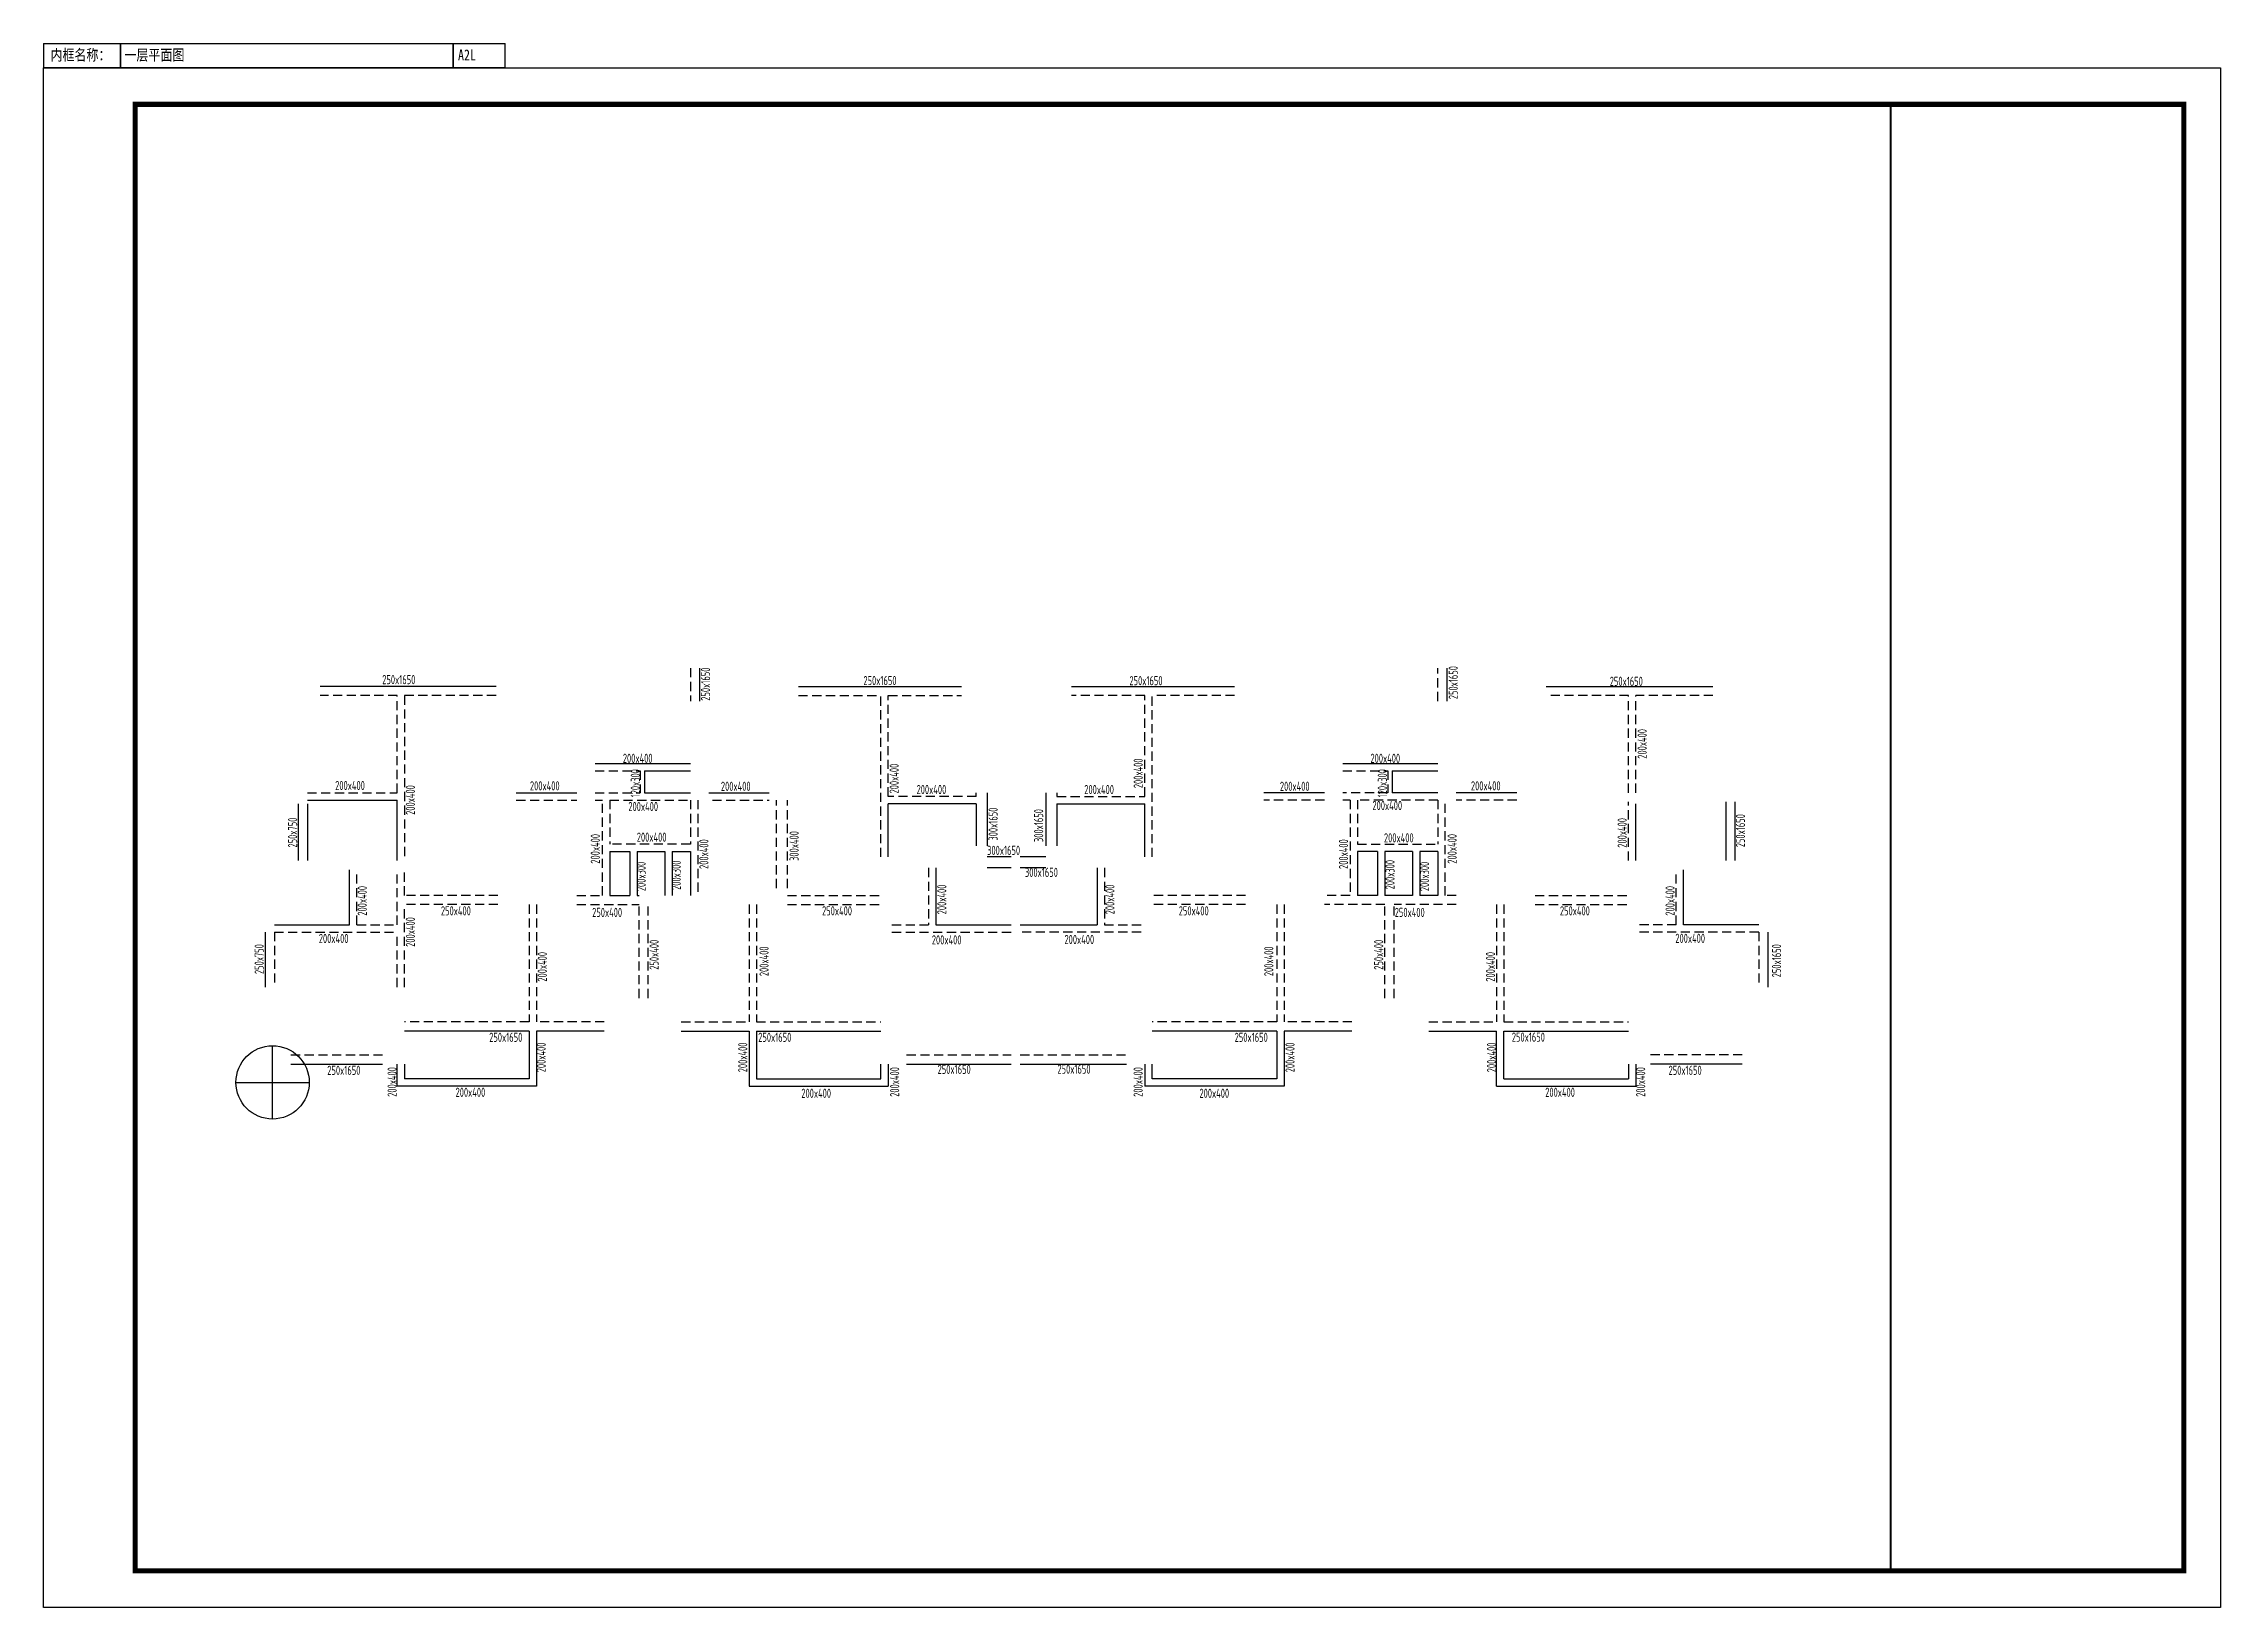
# Model space of a CAD drawing. Extents: x -100030 to 535495, y -23375 to 1879320.
# Drawn here: x 476095 to 535495, y 670803 to 713463 of the extents above; entities that cross this region are included whole.
import ezdxf

# ---------------------------------------------------------------- set-up
doc = ezdxf.new("R2010")
doc.units = 0
doc.header["$LTSCALE"] = 500
doc.linetypes.add('DASHED', pattern=[0.75, 0.5, -0.25])
doc.layers.get('0').update_dxf_attribs({"linetype": 'CONTINUOUS'})
doc.layers.add('S_BEAM', color=4, linetype='DASHED')
doc.layers.add('S_BEAM_TEXT_VERT', color=41, linetype='CONTINUOUS')
doc.layers.add('内框', color=8, linetype='CONTINUOUS', plot=False)
doc.styles.add('TH-STYLE3', font='tssdeng.shx', dxfattribs={"width": 0.7, "bigfont": 'tssdchn.shx'})
doc.styles.add('黑体', font='simhei.ttf')

msp = doc.modelspace()

# ---------------------------------------------------------------- texts
at = {"layer": 'S_BEAM_TEXT_VERT', "style": 'TH-STYLE3', "width": 0.7}
for s, rotation, p in [('250x1650', 360, (485337, 695987, 2900)), ('250x1650', 90, (494284, 695537, 2900)), ('250x1650', 360, (498467, 695961, 2900)), ('250x1650', 359.99995, (505725, 695958, 2900)), ('250x1650', 89.99995, (514686, 695578, 2900)), ('250x1650', 359.99995, (518831, 695941, 2900)), ('200x400', 89.99995, (519841, 693954, 2900)), ('200x400', 360, (491902, 693840, 2900)), ('200x400', 360, (512302, 693840, 2900)), ('200x400', 360, (489367, 693089, 2900)), ('120x300', 90, (492367, 692900, 2900)), ('200x400', 360, (494578, 693077, 2900)), ('200x400', 359.99995, (509831, 693077, 2900)), ('120x300', 90, (512751, 692900, 2900)), ('200x400', 359.99995, (515043, 693089, 2900)), ('200x400', 360, (492053, 692525, 2900)), ('300x1650', 90, (502130, 691721, 2900)), ('200x400', 359.99995, (512356, 692553, 2900)), ('250x750', 90, (483017, 691531, 2900)), ('300x1650', 90, (503373, 691681, 2900)), ('250x1650', 89.99995, (522522, 691540, 2900)), ('200x400', 90, (491276, 691091, 2900)), ('200x400', 360, (492283, 691689, 2900)), ('200x400', 90, (494239, 690947, 2900)), ('300x400', 90, (496700, 691166, 2900)), ('300x1650', 360, (501843, 691330, 2900)), ('200x400', 89.99995, (511692, 690947, 2900)), ('200x400', 359.99995, (512670, 691671, 2900)), ('200x400', 89.99995, (514655, 691091, 2900)), ('200x300', 90, (492528, 690341, 2900)), ('200x300', 90, (493485, 690375, 2900)), ('300x1650', 360, (502874, 690730, 2900)), ('200x300', 89.99995, (512960, 690391, 2900)), ('200x300', 89.99995, (513904, 690341, 2900)), ('250x400', 360, (486938, 689680, 2900)), ('250x400', 360, (491065, 689637, 2900)), ('250x400', 360, (497338, 689680, 2900)), ('250x400', 359.99995, (507071, 689680, 2900)), ('250x400', 359.99995, (512965, 689637, 2900)), ('250x400', 359.99995, (517471, 689680, 2900)), ('250x750', 90, (482104, 688081, 2900)), ('200x400', 90, (489830, 687873, 2900)), ('250x400', 90, (492880, 688198, 2900)), ('200x400', 90, (495880, 688023, 2900)), ('200x400', 89.99995, (509652, 688023, 2900)), ('250x400', 89.99995, (512652, 688198, 2900)), ('200x400', 89.99995, (515702, 687873, 2900)), ('250x1650', 89.99995, (523508, 687992, 2900)), ('250x1650', 360, (488256, 686230, 2900)), ('200x400', 90, (489799, 685401, 2900)), ('200x400', 90, (495299, 685401, 2900)), ('250x1650', 360, (495596, 686230, 2900)), ('250x1650', 359.99995, (508597, 686230, 2900)), ('200x400', 90, (510232, 685401, 2900)), ('200x400', 90, (515732, 685401, 2900)), ('250x1650', 359.99995, (516159, 686235, 2900)), ('250x1650', 360, (483838, 685330, 2900)), ('200x400', 90, (485732, 684732, 2900)), ('200x400', 90, (499444, 684732, 2900)), ('250x1650', 360, (500491, 685357, 2900)), ('250x1650', 360, (503761, 685362, 2900)), ('200x400', 90, (506087, 684732, 2900)), ('200x400', 90, (519800, 684732, 2900)), ('250x1650', 359.99995, (520436, 685330, 2900)), ('200x400', 360, (487338, 684730, 2900)), ('200x400', 360, (496773, 684703, 2900))]:
    msp.add_text(s, height=250, rotation=rotation, dxfattribs=at).set_placement(p)
at = {"layer": 'S_BEAM_TEXT_VERT', "color": 1, "style": 'TH-STYLE3', "width": 0.7}
for rotation, p in [(90, (499430, 693007, 2900)), (89.99995, (506090, 693151, 2900)), (360, (484053, 693099, 2900)), (90, (486230, 692423, 2900)), (360, (499917, 692989, 2900)), (359.99995, (504493, 692989, 2900)), (89.99995, (519295, 691526, 2900)), (90, (484917, 689673, 2900)), (90, (500730, 689710, 2900)), (90, (505318, 689710, 2900)), (89.99995, (520602, 689673, 2900)), (360, (483606, 688925)), (90, (486230, 688823, 2900)), (360, (500333, 688887, 2900)), (360, (503953, 688899, 2900)), (359.99995, (520621, 688930, 2900))]:
    msp.add_text('200x400', height=250, rotation=rotation, dxfattribs=at).set_placement(p)
at = {"layer": 'S_BEAM_TEXT_VERT', "style": 'TH-STYLE3', "width": 0.7}
for p in [(507636, 684703, 2900), (517071, 684730, 2900)]:
    msp.add_text('200x400', height=250, dxfattribs=at).set_placement(p)

# ---------------------------------------------------------------- blocks, each defined once
blk = doc.blocks.new('THAPE_A2L_inner')
at = {"layer": '内框'}
for p, q in [((0, 426.6), (0, 420)), ((0, 426.6), (126, 426.6)), ((21, 420), (21, 426.6)), ((21, 426.6), (21, 420)), ((111.8, 420), (111.79, 426.6)), ((111.79, 426.6), (111.8, 420)), ((126, 420), (126, 426.6)), ((0, 420), (21, 420)), ((12, 420), (0, 420)), ((36, 420), (12, 420)), ((21, 420), (111.8, 420)), ((84, 420), (36, 420)), ((126, 420), (84, 420)), ((111.8, 420), (126, 420))]:
    blk.add_line(p, q, dxfattribs=at)
blk.add_lwpolyline([(0, 0), (0, 420), (594, 420), (594, 0)], close=True, dxfattribs=at)
at = {"layer": '内框', "const_width": 1.4}
blk.add_lwpolyline([(25, 410), (25, 10), (584, 10), (584, 410)], close=True, dxfattribs=at)
at = {"layer": '内框', "const_width": 0.5}
blk.add_lwpolyline([(504, 410), (504, 10)], dxfattribs=at)
at = {"layer": '内框', "style": '黑体', "width": 0.8}
for s, p in [('内框名称：', (1.9, 421.99)), ('A2L', (113.1, 421.99))]:
    blk.add_text(s, height=3, dxfattribs=at).set_placement(p)
blk.add_attdef('内框名称', (22.08, 421.99), '', height=3, dxfattribs=at)
blk = doc.blocks.new('BASEPOINT', base_point=(382345, 835125))
for p, q in [((382345, 834125), (382345, 836125)), ((381345, 835125), (383345, 835125))]:
    blk.add_line(p, q)
blk.add_circle((382345, 835125), 1000)

# ---------------------------------------------------------------- linework, layer by layer
at = {"layer": 'S_BEAM'}
for p, q in [((493745, 696425), (493745, 695525)), ((514145, 695525), (514145, 696425)), ((485745, 695675), (483645, 695675)), ((485745, 693025), (485745, 695675)), ((488445, 695675), (485945, 695675)), ((485945, 695675), (485945, 691175)), ((496695, 695675), (498945, 695675)), ((498945, 691275), (498945, 695675)), ((499145, 695675), (501145, 695675)), ((499145, 692925), (499145, 695675)), ((506145, 695675), (504145, 695675)), ((506145, 692925), (506145, 695675)), ((506345, 691275), (506345, 695675)), ((508595, 695675), (506345, 695675)), ((519345, 695675), (517095, 695675)), ((519345, 693025), (519345, 695675)), ((521645, 695675), (519545, 695675)), ((519545, 693025), (519545, 695675)), ((491145, 693625), (492375, 693625)), ((492375, 693625), (492375, 693025)), ((511545, 693625), (512775, 693625)), ((512775, 693625), (512775, 693025)), ((483295, 693025), (485745, 693025)), ((488995, 692825), (490645, 692825)), ((491145, 693025), (492375, 693025)), ((491145, 692825), (491345, 692825)), ((491345, 690225), (491345, 692825)), ((491545, 692825), (493745, 692825)), ((491545, 692825), (491545, 691625)), ((493745, 692825), (493745, 691625)), ((493945, 692825), (493945, 690225)), ((494345, 692825), (495895, 692825)), ((496095, 690425), (496095, 692825)), ((496395, 690425), (496395, 692825)), ((501545, 692925), (499145, 692925)), ((503745, 692925), (506145, 692925)), ((511045, 692825), (509395, 692825)), ((512775, 693025), (511545, 693025)), ((511745, 692825), (511545, 692825)), ((511745, 692825), (511745, 690225)), ((514145, 692825), (511945, 692825)), ((511945, 692825), (511945, 691625)), ((514145, 692825), (514145, 691625)), ((514345, 690225), (514345, 692825)), ((516295, 692825), (514645, 692825)), ((519345, 691175), (519345, 692775)), ((493745, 691625), (491545, 691625)), ((511945, 691625), (514145, 691625)), ((484645, 689425), (484645, 690924)), ((485745, 689425), (485745, 690925)), ((485945, 690225), (485945, 690925)), ((500245, 690975), (500245, 689425)), ((505045, 690975), (505045, 689425)), ((520645, 689425), (520645, 690925)), ((488495, 690225), (485945, 690225)), ((488495, 689975), (485945, 689975)), ((485945, 687725), (485945, 689975)), ((489345, 689975), (489345, 686775)), ((489545, 689975), (489545, 686775)), ((490645, 690225), (491345, 690225)), ((490645, 689975), (492345, 689975)), ((492295, 690225), (492345, 690225)), ((492345, 687425), (492345, 689975)), ((492595, 687425), (492595, 689975)), ((495345, 689975), (495345, 686775)), ((495545, 689975), (495545, 686775)), ((496395, 690225), (498945, 690225)), ((496395, 689975), (498945, 689975)), ((508895, 690225), (506345, 690225)), ((508895, 689975), (506345, 689975)), ((509745, 689975), (509745, 686775)), ((509945, 689975), (509945, 686775)), ((511745, 690225), (511045, 690225)), ((512695, 689975), (511045, 689975)), ((512695, 687425), (512695, 689975)), ((512945, 687425), (512945, 689975)), ((514645, 689975), (512945, 689975)), ((514645, 690225), (514345, 690225)), ((515745, 689975), (515745, 686775)), ((515945, 689975), (515945, 686775)), ((516795, 690225), (519345, 690225)), ((516795, 689975), (519345, 689975)), ((482395, 689225), (482395, 687725)), ((482395, 689225), (485745, 689225)), ((484645, 689425), (485745, 689425)), ((485745, 687725), (485745, 689225)), ((499245, 689425), (500245, 689425)), ((499245, 689225), (502495, 689225, -50)), ((506045, 689225), (502745, 689225, 0)), ((505045, 689425), (506045, 689425)), ((520645, 689425), (519645, 689425)), ((522895, 689225), (519645, 689225)), ((520645, 689425), (520638, 689425)), ((522895, 689225), (522895, 687725)), ((489345, 686775), (485945, 686775)), ((491395, 686775), (489545, 686775)), ((493495, 686775), (495345, 686775)), ((495545, 686775), (498945, 686775)), ((509745, 686775), (506345, 686775)), ((509745, 686775), (509745, 686775)), ((511795, 686775), (509945, 686775)), ((513895, 686775), (515745, 686775)), ((515945, 686775), (519345, 686775)), ((482845, 685875), (485345, 685875)), ((499645, 685875), (502495, 685875)), ((502745, 685875), (505645, 685875)), ((522445, 685875), (519945, 685875))]:
    msp.add_line(p, q, dxfattribs=at)
at = {"layer": 'S_BEAM', "linetype": 'ByBlock'}
for p, q in [((493995, 696425), (493995, 695525)), ((514395, 695525), (514395, 696425)), ((488445, 695925), (483645, 695925)), ((496695, 695925), (501145, 695925)), ((504145, 695925), (508595, 695925)), ((517095, 695925), (521645, 695925)), ((491145, 693825), (493745, 693825)), ((511545, 693825), (514145, 693825)), ((492495, 693625), (493745, 693625)), ((492495, 693625), (492495, 693025)), ((512895, 693625), (514145, 693625)), ((512895, 693625), (512895, 693025)), ((483045, 692725), (483045, 691175)), ((483295, 692825), (485745, 692825)), ((483295, 692725), (483295, 691175)), ((485745, 691175), (485745, 692825)), ((488995, 693025), (490645, 693025)), ((492495, 693025), (493745, 693025)), ((494245, 693025), (495895, 693025)), ((499145, 691275), (499145, 692725)), ((501545, 692725), (499145, 692725)), ((501545, 692725), (501545, 691575)), ((501845, 693025), (501845, 691575)), ((503445, 693025), (503445, 691575)), ((503745, 692725), (503745, 691575)), ((503745, 692725), (506145, 692725)), ((506145, 691275), (506145, 692725)), ((511045, 693025), (509395, 693025)), ((514145, 693025), (512895, 693025)), ((516295, 693025), (514645, 693025)), ((519545, 691175), (519545, 692725)), ((521995, 692775), (521995, 691175)), ((522245, 692775), (522245, 691175)), ((491545, 691425), (491545, 690225)), ((491545, 691425), (492095, 691425)), ((492095, 691425), (492095, 690225)), ((492295, 691425), (492295, 690225)), ((492295, 691425), (493045, 691425)), ((493045, 691425), (493045, 690225)), ((493245, 691425), (493245, 690225)), ((493245, 691425), (493745, 691425)), ((493745, 691425), (493745, 690225)), ((512495, 691425), (511945, 691425)), ((511945, 691425), (511945, 690225)), ((512495, 691425), (512495, 690225)), ((512695, 691425), (512695, 690225)), ((513445, 691425), (512695, 691425)), ((513445, 691425), (513445, 690225)), ((513645, 691425), (513645, 690225)), ((514145, 691425), (513645, 691425)), ((514145, 691425), (514145, 690225)), ((484445, 689425), (484445, 690925)), ((500445, 690975), (500445, 689425)), ((502495, 691275, -50), (501845, 691275)), ((502495, 690975), (501845, 690975)), ((503445, 691275), (502745, 691275, -50)), ((503445, 690975), (502745, 690975, 0)), ((504845, 690975), (504845, 689425)), ((520845, 689425), (520845, 690925)), ((491545, 690225), (492095, 690225)), ((512495, 690225), (511945, 690225)), ((513445, 690225), (512695, 690225)), ((514145, 690225), (513645, 690225)), ((482145, 689225), (482145, 687725)), ((482395, 689425), (484445, 689425)), ((500445, 689425), (502495, 689425, -50)), ((502745, 689425), (504845, 689425)), ((522895, 689425), (520845, 689425)), ((523145, 689225), (523145, 687725)), ((509945, 686775), (509945, 686775)), ((489345, 686525), (485945, 686525)), ((489345, 686525), (489345, 685225)), ((489545, 686525), (489545, 685025)), ((491395, 686525), (489545, 686525)), ((493495, 686525), (495345, 686525)), ((495345, 686525), (495345, 685025)), ((495545, 686525), (498945, 686525)), ((495545, 686525), (495545, 685225)), ((509745, 686525), (506345, 686525)), ((509745, 686525), (509745, 685225)), ((509945, 686525), (509945, 685025)), ((511795, 686525), (509945, 686525)), ((513895, 686525), (515745, 686525)), ((515745, 685025), (515745, 686525)), ((515945, 686525), (519345, 686525)), ((515945, 685225), (515945, 686525)), ((482845, 685625), (485345, 685625)), ((485745, 685025), (485745, 685625)), ((485945, 685625), (485945, 685225)), ((498945, 685225), (498945, 685625)), ((499145, 685625), (499145, 685025)), ((499645, 685625), (502495, 685625)), ((502745, 685625), (505645, 685625)), ((506145, 685625), (506145, 685025)), ((506345, 685225), (506345, 685625)), ((519345, 685625), (519345, 685225)), ((519545, 685625), (519545, 685025)), ((522445, 685625), (519945, 685625)), ((489545, 685025), (485745, 685025)), ((489345, 685225), (485945, 685225)), ((495345, 685025), (499145, 685025)), ((495545, 685225), (498945, 685225)), ((509945, 685025), (506145, 685025)), ((509745, 685225), (506345, 685225)), ((515745, 685025), (519545, 685025)), ((515945, 685225), (519345, 685225))]:
    msp.add_line(p, q, dxfattribs=at)
at = {"layer": 'S_BEAM'}
for points in [[(501545, 692925), (501545, 693025)], [(503745, 693025), (503745, 692925)]]:
    msp.add_lwpolyline(points, dxfattribs=at)

# ---------------------------------------------------------------- block references
msp.add_blockref('BASEPOINT', (482345, 685125))
at = {"layer": '内框', "xscale": 100, "yscale": 100, "zscale": 100}
msp.add_blockref('THAPE_A2L_inner', (476095, 670803), dxfattribs=at).add_auto_attribs({'内框名称': '一层平面图'})

msp.set_redraw_order([(e.dxf.handle, doc.entitydb.next_handle()) for e in msp.query("TEXT MTEXT ATTDEF DIMENSION ARC_DIMENSION")])  # texts and dimensions are drawn at this point

doc.saveas('drawing.dxf')
